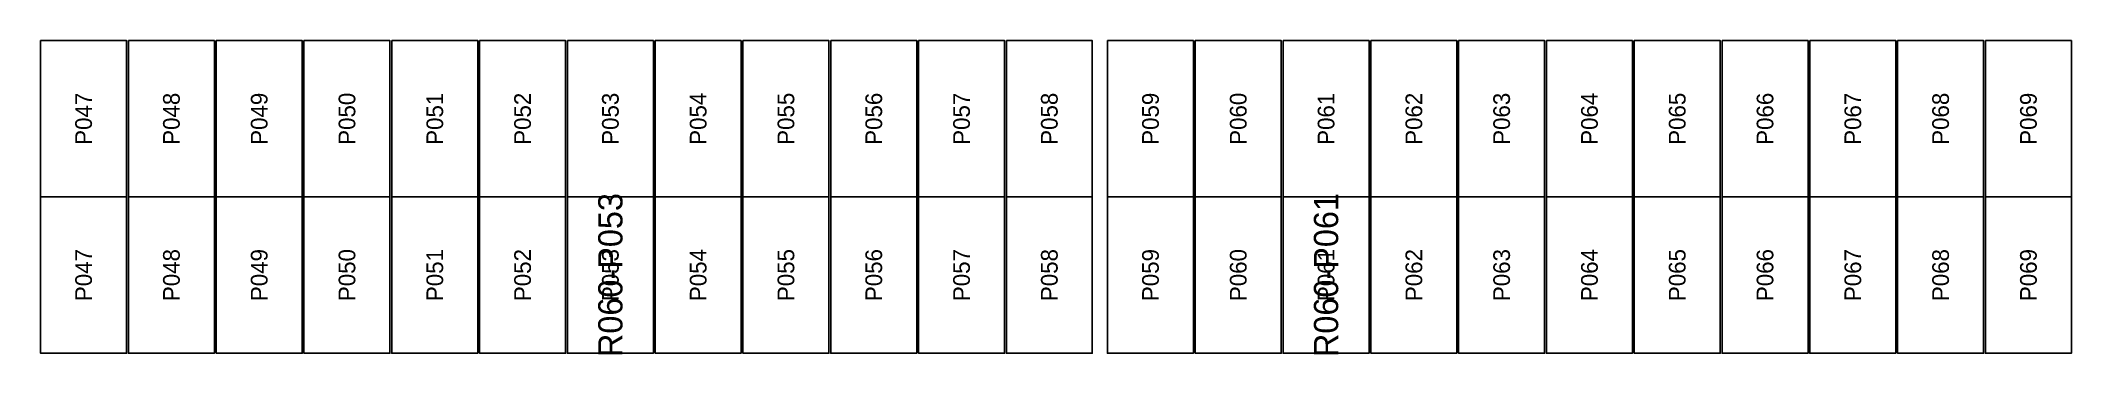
# Model space of a CAD drawing. Extents: x 296295 to 296770, y 651564 to 652121.
# Drawn here: x 296620.56 to 296647.34, y 651881.01 to 651885.16 of the extents above; entities that cross this region are included whole.
import ezdxf
from ezdxf.enums import TextEntityAlignment as Align

# ---------------------------------------------------------------- set-up
doc = ezdxf.new("R2010")
doc.units = 0

msp = doc.modelspace()

# ---------------------------------------------------------------- texts
at = {"layer": 'DEFECT_LABELS'}
for s, p in [('R060-P053', (296628.074, 651882.062)), ('R060-P061', (296637.514, 651882.062))]:
    msp.add_text(s, height=0.32, rotation=90, dxfattribs=at).set_placement(p, align=Align.MIDDLE_CENTER)
at = {"layer": 'PANEL_POSITION'}
for s, p in [('P047', (296621.126, 651884.125)), ('P048', (296622.284, 651884.125)), ('P049', (296623.442, 651884.125)), ('P050', (296624.6, 651884.125)), ('P051', (296625.758, 651884.125)), ('P052', (296626.916, 651884.125)), ('P053', (296628.074, 651884.125)), ('P054', (296629.232, 651884.125)), ('P055', (296630.39, 651884.125)), ('P056', (296631.548, 651884.125)), ('P057', (296632.706, 651884.125)), ('P058', (296633.864, 651884.125)), ('P059', (296635.198, 651884.125)), ('P060', (296636.356, 651884.125)), ('P061', (296637.514, 651884.125)), ('P062', (296638.672, 651884.125)), ('P063', (296639.83, 651884.125)), ('P064', (296640.988, 651884.125)), ('P065', (296642.146, 651884.125)), ('P066', (296643.304, 651884.125)), ('P067', (296644.462, 651884.125)), ('P068', (296645.62, 651884.125)), ('P069', (296646.778, 651884.125)), ('P047', (296621.126, 651882.062)), ('P048', (296622.284, 651882.062)), ('P049', (296623.442, 651882.062)), ('P050', (296624.6, 651882.062)), ('P051', (296625.758, 651882.062)), ('P052', (296626.916, 651882.062)), ('P053', (296628.074, 651882.062)), ('P054', (296629.232, 651882.062)), ('P055', (296630.39, 651882.062)), ('P056', (296631.548, 651882.062)), ('P057', (296632.706, 651882.062)), ('P058', (296633.864, 651882.062)), ('P059', (296635.198, 651882.062)), ('P060', (296636.356, 651882.062)), ('P061', (296637.514, 651882.062)), ('P062', (296638.672, 651882.062)), ('P063', (296639.83, 651882.062)), ('P064', (296640.988, 651882.062)), ('P065', (296642.146, 651882.062)), ('P066', (296643.304, 651882.062)), ('P067', (296644.462, 651882.062)), ('P068', (296645.62, 651882.062)), ('P069', (296646.778, 651882.062))]:
    msp.add_text(s, height=0.22, rotation=90, dxfattribs=at).set_placement(p, align=Align.MIDDLE_CENTER)

# ---------------------------------------------------------------- linework, layer by layer
at = {"layer": 'DEFECTIVE_PANELS'}
for points in [[(296627.507, 651883.094), (296628.641, 651883.094), (296628.641, 651881.031), (296627.507, 651881.031)], [(296636.947, 651883.094), (296638.081, 651883.094), (296638.081, 651881.031), (296636.947, 651881.031)]]:
    msp.add_lwpolyline(points, close=True, dxfattribs=at)
at = {"layer": 'PANELS_MASTER'}
for points in [[(296620.559, 651885.157), (296621.693, 651885.157), (296621.693, 651883.094), (296620.559, 651883.094)], [(296621.717, 651885.157), (296622.851, 651885.157), (296622.851, 651883.094), (296621.717, 651883.094)], [(296622.875, 651885.157), (296624.009, 651885.157), (296624.009, 651883.094), (296622.875, 651883.094)], [(296624.033, 651885.157), (296625.167, 651885.157), (296625.167, 651883.094), (296624.033, 651883.094)], [(296625.191, 651885.157), (296626.325, 651885.157), (296626.325, 651883.094), (296625.191, 651883.094)], [(296626.349, 651885.157), (296627.483, 651885.157), (296627.483, 651883.094), (296626.349, 651883.094)], [(296627.507, 651885.157), (296628.641, 651885.157), (296628.641, 651883.094), (296627.507, 651883.094)], [(296628.665, 651885.157), (296629.799, 651885.157), (296629.799, 651883.094), (296628.665, 651883.094)], [(296629.823, 651885.157), (296630.957, 651885.157), (296630.957, 651883.094), (296629.823, 651883.094)], [(296630.981, 651885.157), (296632.115, 651885.157), (296632.115, 651883.094), (296630.981, 651883.094)], [(296632.139, 651885.157), (296633.273, 651885.157), (296633.273, 651883.094), (296632.139, 651883.094)], [(296633.297, 651885.157), (296634.431, 651885.157), (296634.431, 651883.094), (296633.297, 651883.094)], [(296634.631, 651885.157), (296635.765, 651885.157), (296635.765, 651883.094), (296634.631, 651883.094)], [(296635.789, 651885.157), (296636.923, 651885.157), (296636.923, 651883.094), (296635.789, 651883.094)], [(296636.947, 651885.157), (296638.081, 651885.157), (296638.081, 651883.094), (296636.947, 651883.094)], [(296638.105, 651885.157), (296639.239, 651885.157), (296639.239, 651883.094), (296638.105, 651883.094)], [(296639.263, 651885.157), (296640.397, 651885.157), (296640.397, 651883.094), (296639.263, 651883.094)], [(296640.421, 651885.157), (296641.555, 651885.157), (296641.555, 651883.094), (296640.421, 651883.094)], [(296641.579, 651885.157), (296642.713, 651885.157), (296642.713, 651883.094), (296641.579, 651883.094)], [(296642.737, 651885.157), (296643.871, 651885.157), (296643.871, 651883.094), (296642.737, 651883.094)], [(296643.895, 651885.157), (296645.029, 651885.157), (296645.029, 651883.094), (296643.895, 651883.094)], [(296645.053, 651885.157), (296646.187, 651885.157), (296646.187, 651883.094), (296645.053, 651883.094)], [(296646.211, 651885.157), (296647.345, 651885.157), (296647.345, 651883.094), (296646.211, 651883.094)], [(296620.559, 651883.094), (296621.693, 651883.094), (296621.693, 651881.031), (296620.559, 651881.031)], [(296621.717, 651883.094), (296622.851, 651883.094), (296622.851, 651881.031), (296621.717, 651881.031)], [(296622.875, 651883.094), (296624.009, 651883.094), (296624.009, 651881.031), (296622.875, 651881.031)], [(296624.033, 651883.094), (296625.167, 651883.094), (296625.167, 651881.031), (296624.033, 651881.031)], [(296625.191, 651883.094), (296626.325, 651883.094), (296626.325, 651881.031), (296625.191, 651881.031)], [(296626.349, 651883.094), (296627.483, 651883.094), (296627.483, 651881.031), (296626.349, 651881.031)], [(296628.665, 651883.094), (296629.799, 651883.094), (296629.799, 651881.031), (296628.665, 651881.031)], [(296629.823, 651883.094), (296630.957, 651883.094), (296630.957, 651881.031), (296629.823, 651881.031)], [(296630.981, 651883.094), (296632.115, 651883.094), (296632.115, 651881.031), (296630.981, 651881.031)], [(296632.139, 651883.094), (296633.273, 651883.094), (296633.273, 651881.031), (296632.139, 651881.031)], [(296633.297, 651883.094), (296634.431, 651883.094), (296634.431, 651881.031), (296633.297, 651881.031)], [(296634.631, 651883.094), (296635.765, 651883.094), (296635.765, 651881.031), (296634.631, 651881.031)], [(296635.789, 651883.094), (296636.923, 651883.094), (296636.923, 651881.031), (296635.789, 651881.031)], [(296638.105, 651883.094), (296639.239, 651883.094), (296639.239, 651881.031), (296638.105, 651881.031)], [(296639.263, 651883.094), (296640.397, 651883.094), (296640.397, 651881.031), (296639.263, 651881.031)], [(296640.421, 651883.094), (296641.555, 651883.094), (296641.555, 651881.031), (296640.421, 651881.031)], [(296641.579, 651883.094), (296642.713, 651883.094), (296642.713, 651881.031), (296641.579, 651881.031)], [(296642.737, 651883.094), (296643.871, 651883.094), (296643.871, 651881.031), (296642.737, 651881.031)], [(296643.895, 651883.094), (296645.029, 651883.094), (296645.029, 651881.031), (296643.895, 651881.031)], [(296645.053, 651883.094), (296646.187, 651883.094), (296646.187, 651881.031), (296645.053, 651881.031)], [(296646.211, 651883.094), (296647.345, 651883.094), (296647.345, 651881.031), (296646.211, 651881.031)]]:
    msp.add_lwpolyline(points, close=True, dxfattribs=at)

msp.set_redraw_order([(e.dxf.handle, doc.entitydb.next_handle()) for e in msp.query("TEXT MTEXT ATTDEF DIMENSION ARC_DIMENSION")])  # texts and dimensions are drawn at this point

doc.saveas('drawing.dxf')
